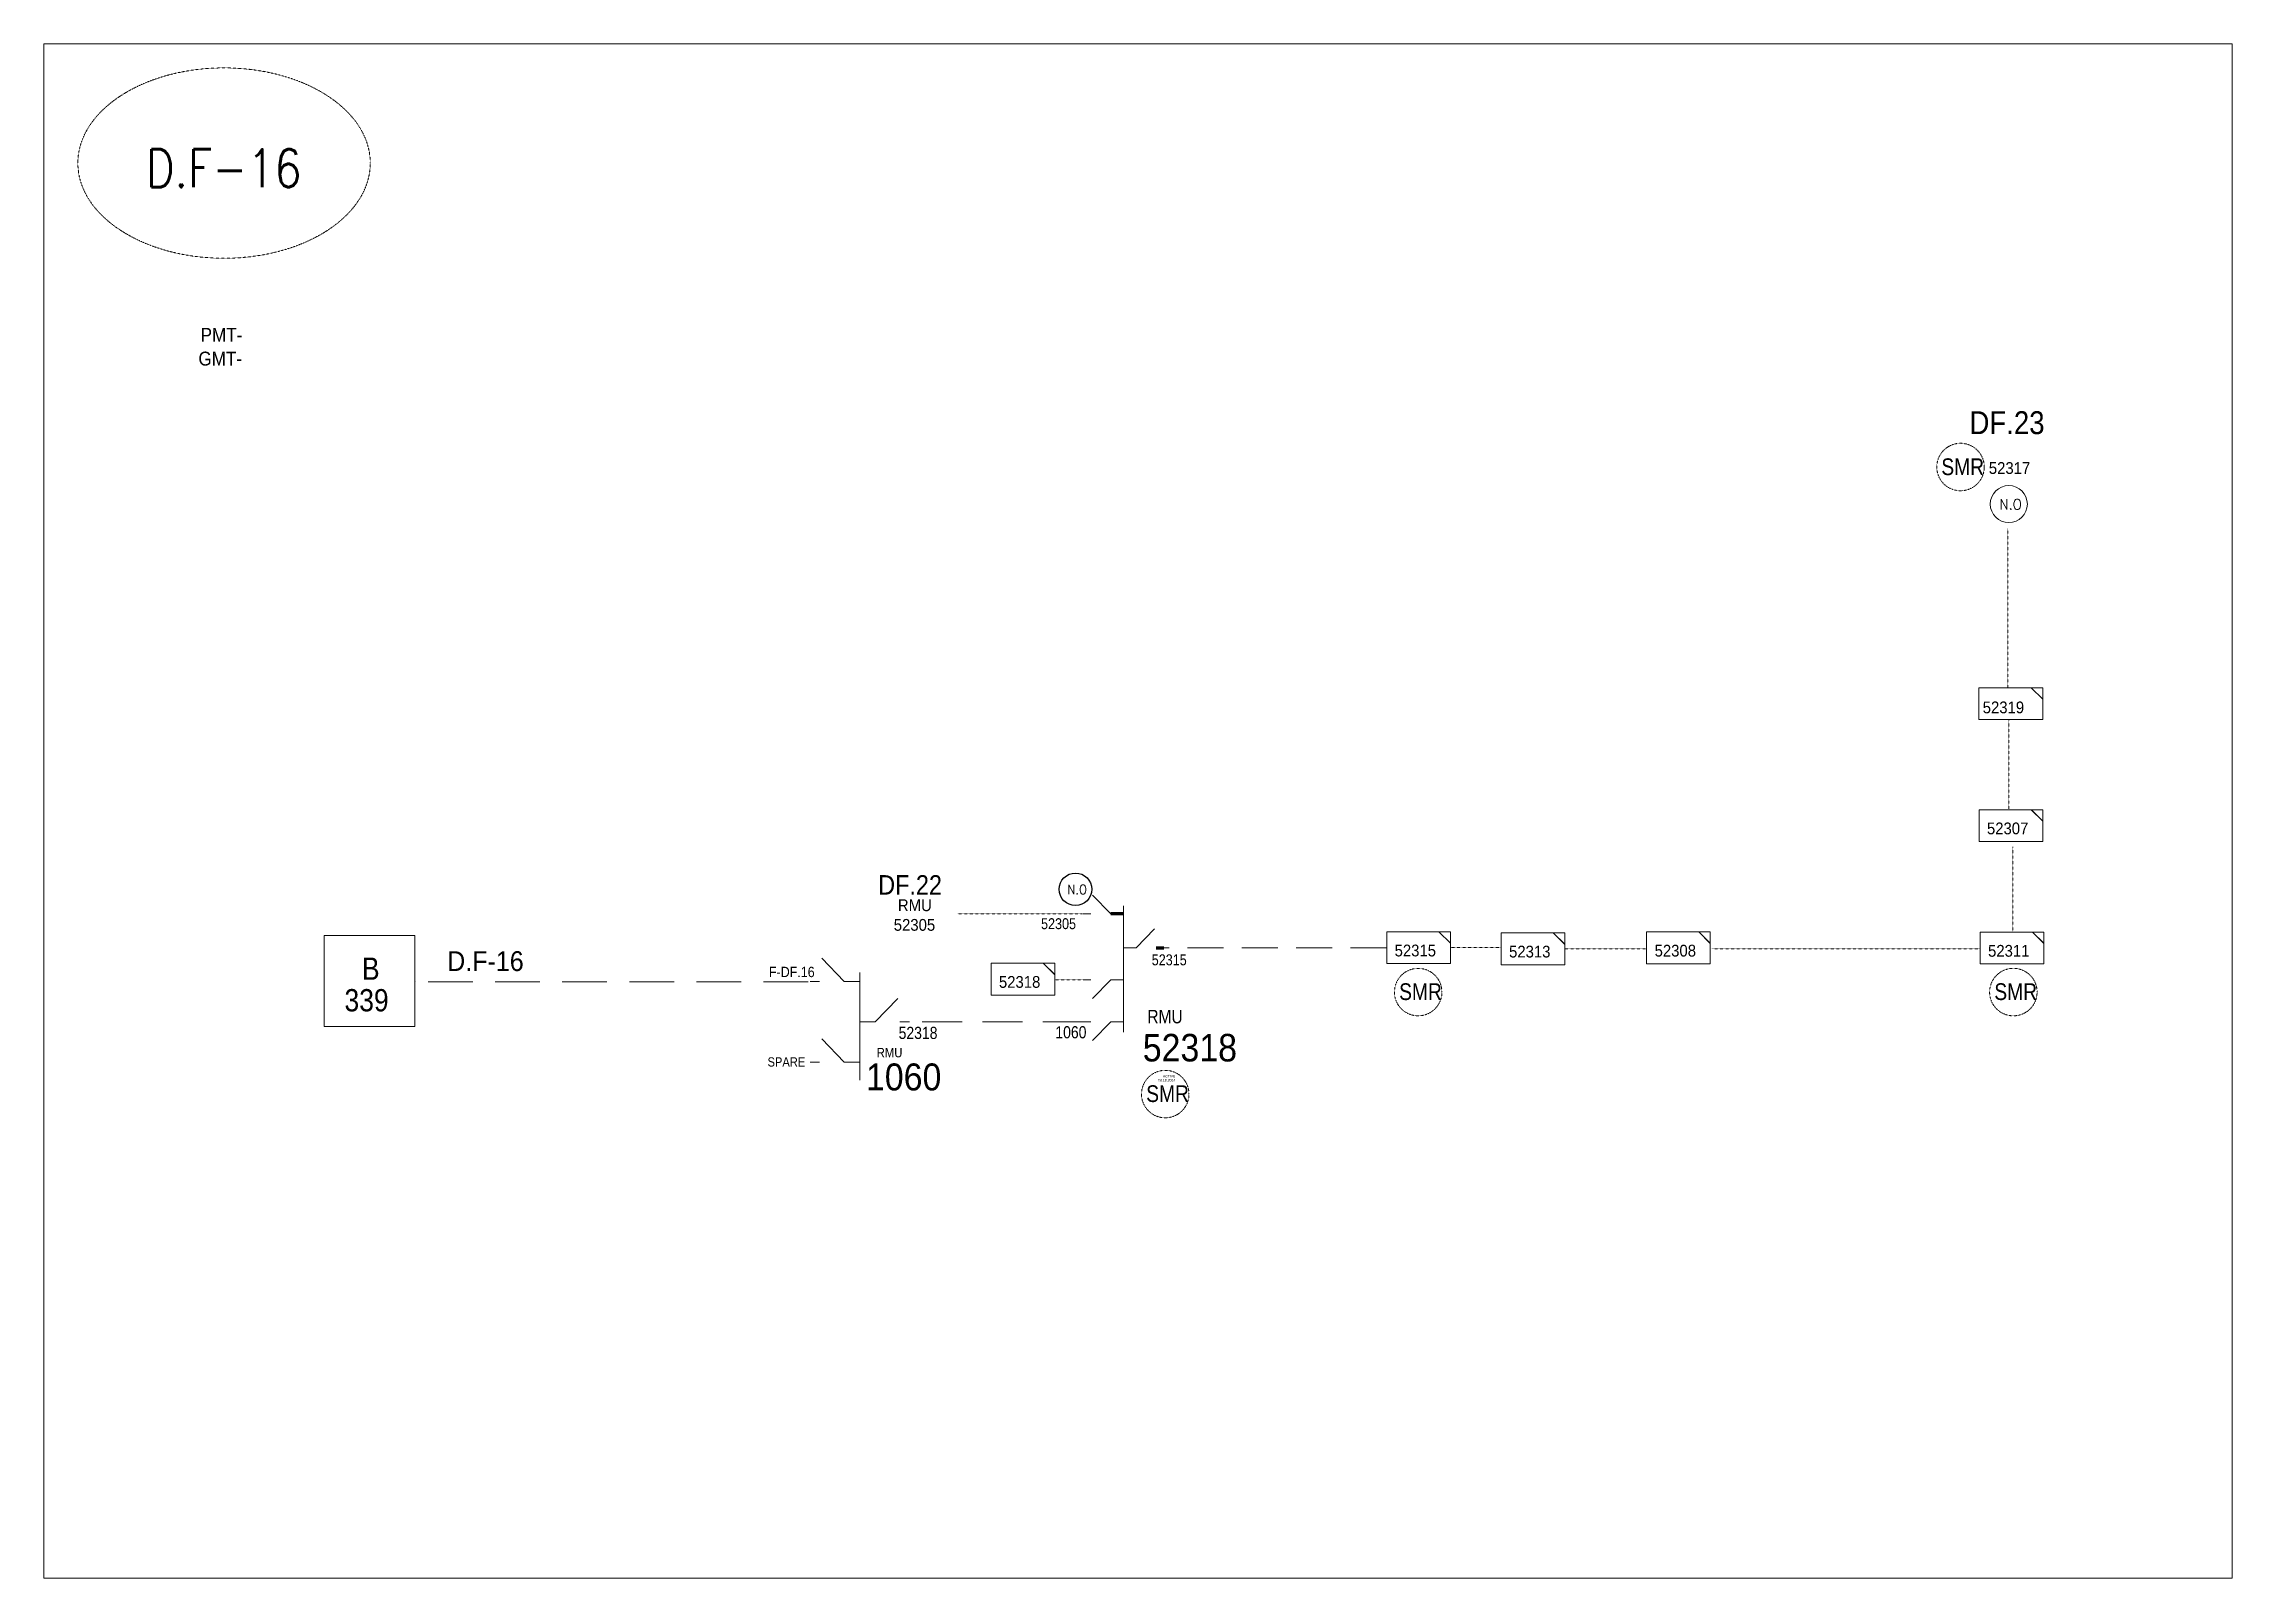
# Model space of a CAD drawing. Header units: metres. Extents: x 65984 to 144644, y -19036 to 23726.
# Drawn here: x 84338 to 85730, y -3787 to -2810 of the extents above; entities that cross this region are included whole.
import ezdxf
from ezdxf.enums import TextEntityAlignment as Align

# ---------------------------------------------------------------- set-up
doc = ezdxf.new("R2010")
doc.units = ezdxf.units.M
doc.header["$MEASUREMENT"] = 0
doc.linetypes.add('DGN Style 3', pattern=[0.013877, 0, -0.013877])
doc.linetypes.add('HIDDEN2', pattern=[2381.25, 1587.5, -793.75])
doc.layers.get('0').update_dxf_attribs({"color": 95, "lineweight": 40})
for name, color, linetype, lineweight in [('d_eos', 111, 'Continuous', 40), ('d_eos no', 121, 'Continuous', 40), ('d_switch', 95, 'Continuous', 40), ('d_tf no', 6, 'Continuous', 40), ('d_ug cable', 95, 'Continuous', 40), ('d_ug tf', 1, 'Continuous', 40), ('fedr no', 95, 'Continuous', 40), ('GRID STATION  04', 7, 'Continuous', 40), ('Level 37', 7, 'Continuous', 0), ('O H MAIN FEEDER', 4, 'Continuous', 100), ('SW N O', 114, 'Continuous', 30)]:
    doc.layers.add(name, color=color, linetype=linetype, lineweight=lineweight)
doc.styles.add('NASKHF', font='naskhf.shx', dxfattribs={"height": 8})
doc.styles.get("Standard").update_dxf_attribs({"font": 'txt.shx'})
doc.styles.add('Style-Arial', font='arial.ttf')
doc.styles.add('Style-ENGINEERING', font='ENGINEERING.shx')
doc.styles.add('Style-msdefault', font='msdefault.shx')
doc.styles.add('Style-STANDARD', font='STANDARD.shx')

msp = doc.modelspace()

# ---------------------------------------------------------------- texts
at = {"color": 4, "insert": (85057.6, -3470.5), "char_height": 1.499, "width": 33.352, "attachment_point": 9}
msp.add_mtext('\\FENGINEERING;\\H1x;\\W1.09375;ACTIVE\\P08.18.2024', dxfattribs=at)
at = {"layer": 'd_eos no', "color": 7, "linetype": 'Continuous', "lineweight": 13, "style": 'Style-Arial'}
for s, height, width, p in [('PMT-', 8.84, 0.88, (84437.6, -2991.1)), ('GMT-', 8.84, 0.88, (84436.2, -3006.2)), ('1060', 17.16, 0.9, (84860.8, -3459.1))]:
    msp.add_text(s, height=height, dxfattribs=dict(at, width=width)).set_placement(p, align=Align.TOP_LEFT)
at = {"layer": 'd_switch', "color": 1, "linetype": 'Continuous', "lineweight": 30, "ltscale": 1.171377, "style": 'Style-ENGINEERING', "width": 0.857143}
for p in [(85544.9, -3074.1), (85200, -3408.1), (85578.6, -3408.1), (85039.1, -3473)]:
    msp.add_text('SMR', height=10.66, rotation=0.0026, dxfattribs=at).set_placement(p, align=Align.TOP_LEFT)
at = {"layer": 'd_tf no', "color": 121, "linetype": 'Continuous', "lineweight": 13, "style": 'Style-msdefault', "width": 0.945946}
msp.add_text('52317', height=7.49, dxfattribs=at).set_placement((85575.1, -3076.5), align=Align.TOP_LEFT)
at = {"layer": 'd_tf no', "color": 55, "linetype": 'Continuous', "lineweight": 13, "style": 'Style-msdefault', "width": 0.945946}
for s, p in [('52319', (85571.2, -3228.8)), ('52307', (85573.9, -3305.8)), ('52313', (85269.9, -3384.2)), ('52308', (85362.5, -3383.6)), ('52318', (84945.4, -3403.5))]:
    msp.add_text(s, height=7.49, dxfattribs=at).set_placement(p, align=Align.TOP_LEFT)
at = {"layer": 'd_tf no', "color": 6, "linetype": 'Continuous', "lineweight": 13, "style": 'Style-msdefault', "width": 0.945946}
msp.add_text('D.F-16', height=12.6, dxfattribs=at).set_placement((84594.4, -3387.7), align=Align.TOP_LEFT)
at = {"layer": 'd_tf no', "color": 2, "linetype": 'Continuous', "lineweight": 13, "style": 'Style-msdefault', "width": 0.945946}
for s, p in [('52315', (85197.1, -3383.5)), ('52311', (85574.6, -3383.7))]:
    msp.add_text(s, height=7.49, dxfattribs=at).set_placement(p, align=Align.TOP_LEFT)
at = {"layer": 'd_tf no', "color": 7, "linetype": 'Continuous', "lineweight": 13, "insert": (84878.5, -3354.7), "char_height": 7.492, "attachment_point": 1, "style": 'NASKHF'}
msp.add_mtext('\\Fmsdefault;\\H1x;\\W0.945946; RMU\\P52305', dxfattribs=at)
at = {"layer": 'd_ug cable', "color": 2, "linetype": 'Continuous', "lineweight": 0}
for s, height, style, width, p in [('RMU', 8.59, 'Style-msdefault', 0.86, (85039.8, -3425)), ('52318', 17.54, 'Style-Arial', 0.88, (85036.9, -3440.3))]:
    msp.add_text(s, height=height, dxfattribs=dict(at, style=style, width=width)).set_placement(p, align=Align.TOP_LEFT)
at = {"layer": 'fedr no', "color": 6, "linetype": 'Continuous', "lineweight": 13, "style": 'Style-STANDARD', "width": 0.909091}
msp.add_text('D.F-16', height=24.21, dxfattribs=at).set_placement((84452.3, -2889.5), align=Align.MIDDLE_CENTER)
at = {"layer": 'GRID STATION  04', "color": 55, "linetype": 'Continuous', "lineweight": 70, "style": 'Style-msdefault', "width": 0.9}
msp.add_text('DF.23', height=14.57, dxfattribs=at).set_placement((85562.8, -3044.1), align=Align.TOP_LEFT)
at = {"layer": 'GRID STATION  04', "color": 2, "linetype": 'Continuous', "lineweight": 70, "style": 'Style-msdefault', "width": 0.9}
msp.add_text('DF.22', height=12.38, dxfattribs=at).set_placement((84868.6, -3339.3), align=Align.TOP_LEFT)
at = {"layer": 'GRID STATION  04', "color": 55, "linetype": 'Continuous', "lineweight": 13, "style": 'Style-msdefault', "width": 0.888889}
for s, height, p in [('B', 14.2, (84540.2, -3391.7)), ('339', 14.17, (84529.1, -3411.8))]:
    msp.add_text(s, height=height, dxfattribs=at).set_placement(p, align=Align.TOP_LEFT)
at = {"layer": 'Level 37', "color": 7, "linetype": 'Continuous', "lineweight": 100, "style": 'Style-msdefault', "width": 0.86}
for s, height, p in [('52305', 6.96, (84972.2, -3366.7)), ('52315', 6.96, (85042.6, -3389.7)), ('52318', 7.73, (84881.6, -3435.8)), ('1060', 7.73, (84981.3, -3435.4))]:
    msp.add_text(s, height=height, dxfattribs=at).set_placement(p, align=Align.TOP_LEFT)
at = {"layer": 'Level 37', "color": 7, "linetype": 'Continuous', "lineweight": 13, "style": 'Style-msdefault', "width": 0.9}
for s, height, p in [('F-DF.16', 6.59, (84799.1, -3397.6)), ('RMU', 5.99, (84867.6, -3449.2)), ('SPARE', 5.88, (84798.2, -3455.2))]:
    msp.add_text(s, height=height, dxfattribs=at).set_placement(p, align=Align.TOP_LEFT)

# ---------------------------------------------------------------- blocks, each defined once
blk = doc.blocks.new('*U3741')
at = {"layer": 'd_eos', "color": 7, "linetype": 'Continuous', "lineweight": 13, "ltscale": 1.154859}
for p, q in [((-12.95, 12.1), (-12.95, 14.93)), ((11.34, 12.1), (11.34, 14.92)), ((-12.95, 4.66), (-5.94, 11.45)), ((11.34, 4.66), (18.34, 11.45)), ((14.01, 0.01), (-18.32, 0.01)), ((-12.95, 0.01), (-12.95, 4.66)), ((-0.8, 0.01), (-0.8, -4.64)), ((11.34, 0.01), (11.34, 4.66)), ((-0.8, -4.64), (6.2, -11.44)), ((-0.8, -12.09), (-0.8, -14.91))]:
    blk.add_line(p, q, dxfattribs=at)
blk = doc.blocks.new('TF_8')
at = {"color": 0, "linetype": 'ByBlock', "lineweight": -2}
blk.add_line((6.3, 4.95), (9.9, 1.35), dxfattribs=at)
blk.add_3dface([(-10.1, 4.95), (9.9, 4.95), (9.9, -5.05), (-10.1, -5.05)], dxfattribs=at)
blk = doc.blocks.new('*U3742')
at = {"layer": 'd_ug tf', "color": 2, "linetype": 'Continuous', "lineweight": 13, "flags": 128}
blk.add_lwpolyline([(11.46, 1.66), (7.33, 5.73), (11.47, 5.73)], close=True, dxfattribs=at)
at = {"layer": 'd_ug tf', "color": 2, "linetype": 'Continuous', "lineweight": 13, "xscale": 1.147979204721027, "yscale": 1.147979204721027, "zscale": 0.3630735559045986, "rotation": 359.9999999999999}
blk.add_blockref('TF_8', (0.1, 0.04), dxfattribs=at)
blk = doc.blocks.new('*U3743')
at = {"layer": 'd_ug tf', "color": 55, "linetype": 'Continuous', "lineweight": 13, "flags": 128}
blk.add_lwpolyline([(11.46, 1.66), (7.33, 5.73), (11.47, 5.73)], close=True, dxfattribs=at)
at = {"layer": 'd_ug tf', "color": 55, "linetype": 'Continuous', "lineweight": 13, "xscale": 1.147979204721027, "yscale": 1.147979204721027, "zscale": 0.3630735559045986, "rotation": 359.9999999999999}
blk.add_blockref('TF_8', (0.1, 0.04), dxfattribs=at)
blk = doc.blocks.new('*U1430')
at = {"layer": 'SW N O', "color": 3, "lineweight": 13}
blk.add_circle((0, 0), 16.8, dxfattribs=at)
at = {"layer": 'SW N O', "color": 3, "lineweight": 13, "style": 'Style-STANDARD'}
blk.add_text('N.O', height=9.6, dxfattribs=at).set_placement((1.7, -0.2), align=Align.MIDDLE_CENTER)
blk = doc.blocks.new('*U3972')
at = {"layer": 'SW N O', "color": 3, "ltscale": 0.426762}
blk.add_circle((0, 0), 16.8, dxfattribs=at)
at = {"layer": 'SW N O', "color": 3, "style": 'Style-STANDARD'}
blk.add_text('N.O', height=9.6, dxfattribs=at).set_placement((1.7, -0.2), align=Align.MIDDLE_CENTER)

# ---------------------------------------------------------------- linework, layer by layer
at = {"layer": 'd_eos', "color": 7, "linetype": 'Continuous', "lineweight": 211, "ltscale": 1.097161}
for p, q in [((85024.6, -3364), (85016.6, -3364)), ((85045.4, -3385.6), (85050.3, -3385.6))]:
    msp.add_line(p, q, dxfattribs=at)
at = {"layer": 'd_ug cable', "color": 2, "linetype": 'Continuous', "lineweight": 0}
for p, q in [((85016.6, -3364), (85004.9, -3352)), ((85003.8, -3364), (84999, -3364)), ((85024.6, -3358.8), (85024.6, -3439.1)), ((85032.6, -3385.6), (85044.3, -3373.5)), ((85024.6, -3385.6), (85032.6, -3385.6)), ((85003.8, -3405.8), (84999, -3405.8)), ((85016.6, -3405.8), (85004.9, -3417.8)), ((85024.6, -3405.8), (85016.6, -3405.8)), ((85003.8, -3432.6), (84999, -3432.6)), ((85016.6, -3432.6), (85004.9, -3444.6)), ((85024.6, -3432.6), (85016.6, -3432.6))]:
    msp.add_line(p, q, dxfattribs=at)
at = {"layer": 'd_ug cable', "color": 55, "linetype": 'DGN Style 3', "lineweight": 13, "flags": 128}
for points in [[(85587.1, -3220.2), (85587.1, -3118.7)], [(85587.9, -3297.2), (85587.9, -3240.9)], [(85590.4, -3375), (85590.4, -3321.3)], [(85232.6, -3385.4), (85264.8, -3385.4)], [(85305.3, -3386.2), (85356.8, -3386.2)], [(85398.9, -3386.2), (85569.4, -3386.2)], [(84980.9, -3405.8), (84998.8, -3405.8)]]:
    msp.add_lwpolyline(points, dxfattribs=at)
at = {"layer": 'd_ug cable', "color": 5, "linetype": 'DGN Style 3', "lineweight": 13, "flags": 128}
msp.add_lwpolyline([(84919.2, -3364), (84998.6, -3364)], dxfattribs=at)
at = {"layer": 'd_ug cable', "color": 55, "linetype": 'HIDDEN2', "lineweight": 13, "ltscale": 0.014515}
msp.add_lwpolyline([(85192, -3385.6), (85050.4, -3385.6), (85050.4, -3385.6)], dxfattribs=at)
at = {"layer": 'd_ug cable', "color": 55, "linetype": 'HIDDEN2', "lineweight": 13, "ltscale": 0.01792}
msp.add_lwpolyline([(84824.1, -3407.2), (84574.3, -3407.2), (84574.3, -3407.2)], dxfattribs=at)
at = {"layer": 'd_ug cable', "color": 55, "linetype": 'HIDDEN2', "lineweight": 13, "ltscale": 0.016128}
msp.add_lwpolyline([(84998.9, -3432.6), (84888.4, -3432.6), (84888.4, -3432.6)], dxfattribs=at)
at = {"layer": 'd_ug cable', "color": 2, "linetype": 'DGN Style 3', "lineweight": 13}
for centre in [(85557.1, -3079.6), (85212.1, -3413.7), (85590.7, -3413.7), (85051.2, -3478.6)]:
    msp.add_circle(centre, 15.1, dxfattribs=at)
at = {"layer": 'fedr no', "color": 82, "linetype": 'DGN Style 3', "lineweight": 13, "true_color": 0x1dc70e}
msp.add_ellipse((84452.5, -2886.2), major_axis=(93, 0), ratio=0.651175, dxfattribs=at)
at = {"layer": 'GRID STATION  04', "color": 55, "linetype": 'Continuous', "lineweight": 13, "ltscale": 1.854712, "flags": 128}
msp.add_lwpolyline([(84516.1, -3377.7), (84516.1, -3435.6), (84573.9, -3435.6), (84573.9, -3377.7)], close=True, dxfattribs=at)
at = {"layer": 'O H MAIN FEEDER', "color": 140, "lineweight": 13, "ltscale": 0.498271, "flags": 128}
msp.add_lwpolyline([(84337.8, -2810.3), (85729.9, -2810.3), (85729.9, -3786.7), (84337.8, -3786.7)], close=True, dxfattribs=at)

# ---------------------------------------------------------------- block references
at = {"layer": 'd_eos', "color": 7, "linetype": 'Continuous', "lineweight": 13, "ltscale": 1.154859, "xscale": 2.114784713974748, "yscale": 2.114784713974748, "zscale": 2.114784713974748, "rotation": 90}
msp.add_blockref('*U3741', (84856.9, -3430.9), dxfattribs=at)
at = {"layer": 'd_ug tf', "color": 55, "linetype": 'Continuous', "lineweight": 13, "xscale": 2.025929774842695, "yscale": 2.025929774842695, "zscale": 0.6407446444501499, "rotation": 359.9999999999999}
msp.add_blockref('TF_8', (85589.3, -3230.1), dxfattribs=at)
at = {"layer": 'd_ug tf', "color": 55, "linetype": 'Continuous', "lineweight": 13, "xscale": 1.764779158464828, "yscale": 1.764779158464828, "zscale": 1.764779158464828}
for p in [(85589.2, -3307.8), (85285.1, -3386.2), (85377.7, -3385.5), (84960.7, -3405.5)]:
    msp.add_blockref('*U3743', p, dxfattribs=at)
at = {"layer": 'd_ug tf', "color": 2, "linetype": 'Continuous', "lineweight": 13, "xscale": 1.764779158464828, "yscale": 1.764779158464828, "zscale": 1.764779158464828}
for p in [(85212.4, -3385.4), (85589.9, -3385.6)]:
    msp.add_blockref('*U3742', p, dxfattribs=at)
at = {"layer": 'SW N O', "color": 3, "lineweight": 13, "xscale": 0.7024716056709501, "yscale": 0.7024716056709501, "zscale": 0.7024716056709501, "rotation": 359.9999999999999}
msp.add_blockref('*U1430', (85587.8, -3103.2), dxfattribs=at)
at = {"layer": 'SW N O', "color": 3, "xscale": 0.6173783771632215, "yscale": 0.6173783771632215, "zscale": 0.6173783771632215}
msp.add_blockref('*U3972', (84994.1, -3348.3), dxfattribs=at)

msp.set_redraw_order([(e.dxf.handle, doc.entitydb.next_handle()) for e in msp.query("TEXT MTEXT ATTDEF DIMENSION ARC_DIMENSION")])  # texts and dimensions are drawn at this point

doc.saveas('drawing.dxf')
